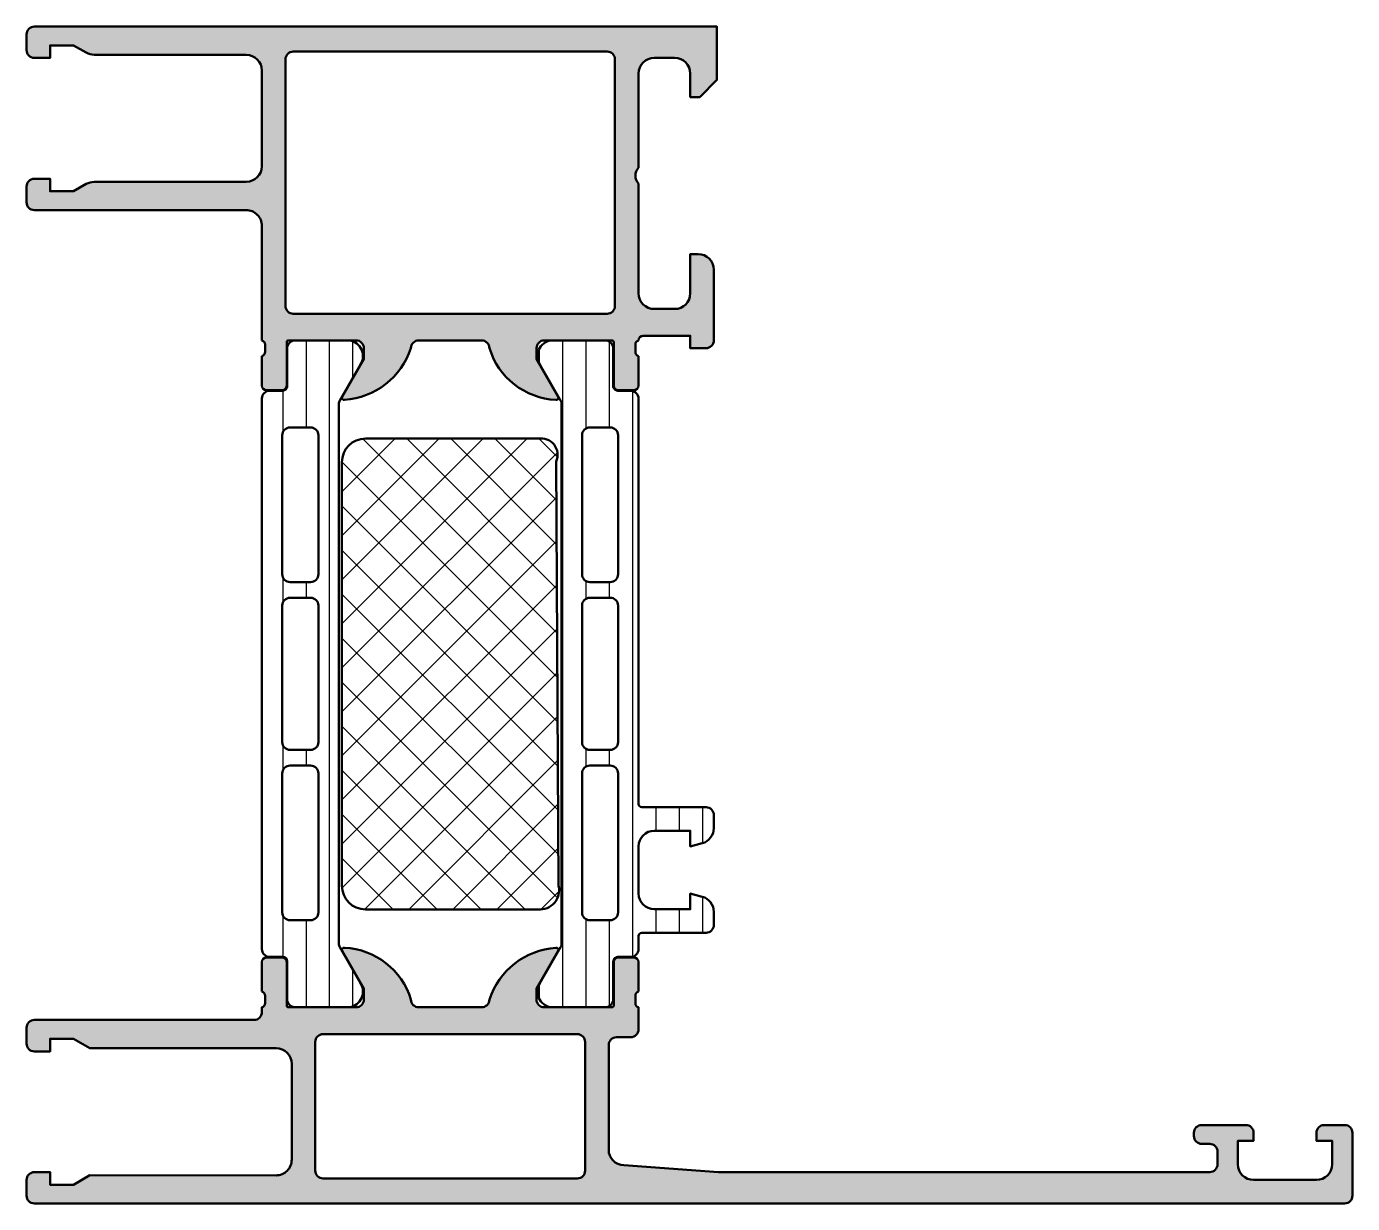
# Model space of a CAD drawing. Extents: x 0 to 84.5, y 0 to 75.
import ezdxf

# ---------------------------------------------------------------- set-up
doc = ezdxf.new("R2010")
doc.units = 0
for name, color, linetype, lineweight in [('0S-Alu contour', 7, 'Continuous', 50), ('0S-Alu hatch', 252, 'Continuous', 25), ('0S-Plastic contour', 254, 'Continuous', 50), ('0S-Plastic hatch', 253, 'Continuous', 25), ('0S-PT contour', 91, 'Continuous', 50), ('0S-PT hatch', 103, 'Continuous', 25)]:
    doc.layers.add(name, color=color, linetype=linetype, lineweight=lineweight)
pattern_1 = [(90, (0, 0), (-1.4859, 0), [])]

# ---------------------------------------------------------------- blocks, each defined once
blk = doc.blocks.new('357460__110EBE05_A1E1_44D3_B957_18765CCB0CA1_')
at = {"layer": '0S-Alu hatch'}
h = blk.add_hatch(color=256, dxfattribs=at)
edge = h.paths.add_edge_path()
edge.add_line((4.038777271898537, 9.893795411033778), (15.90008572353681, 9.892615715859696))
edge.add_ellipse((15.89998626613141, 8.892615894695659), major_axis=(-0.9999998261099275, 0), ratio=1, start_angle=180, end_angle=269.9943015094291, ccw=False)
edge.add_line((16.89998609224134, 8.892615894695659), (16.89998609224142, 2.792169532215742))
edge.add_ellipse((15.8999865223877, 2.792169532215745), major_axis=(-0.9999995698537238, 0), ratio=1, start_angle=89.9936521724153, end_angle=180, ccw=False)
edge.add_line((15.89987573194388, 1.792169968499284), (4.040330807359737, 1.793483893318324))
edge.add_line((4.040330807359737, 1.793483893318324), (2.999984184892696, 1.19283239070907))
edge.add_line((2.999984184892696, 1.19283239070907), (1.499984184892696, 1.192832390709071))
edge.add_line((1.499984184892696, 1.192832390709071), (1.499999443681757, 1.999999443931727))
edge.add_line((1.499999443681757, 1.999999443931727), (0.4999994436819115, 1.999999443931729))
edge.add_arc((0.4999994436819108, 1.499999443931728), 0.5000000000000009, 89.99999999999991, 180)
edge.add_line((-5.563180902e-07, 1.499999443931728), (-5.563185508e-07, 0.5000000002681013))
edge.add_arc((0.5000152590570418, 0.5000000002680258), 0.5000158153755925, 180, 269.9981877490386)
edge.add_line((0.4999994436837338, -1.58148574485e-05), (83.99993449912272, -1.58190744666e-05))
edge.add_arc((83.99993449912272, 0.5000491307510511), 0.5000649498255177, 270, 360)
edge.add_line((84.49999944894822, 0.500049130751053), (84.49999945017372, 4.499903606658964))
edge.add_arc((83.99991886453952, 4.49990360600054), 0.5000805856341941, 0, 89.99999999999349)
edge.add_line((83.9999188645396, 4.999984191634734), (82.70000056427558, 4.999984187637767))
edge.add_arc((82.70000056677274, 4.499934233926893), 0.5000499537108736, 90.00000028612648, 180)
edge.add_line((82.19995061306189, 4.499934233926893), (82.19995061555676, 3.999984185142665))
edge.add_line((82.19995061555676, 3.999984185142665), (83.19995061555677, 3.999984185142665))
edge.add_line((83.19995061555677, 3.999984185142665), (83.1999506162403, 2.499947211449106))
edge.add_ellipse((82.19998758925028, 2.499947211449125), major_axis=(-0.9999630269900166, 0), ratio=1, start_angle=90.0000000000008, end_angle=180, ccw=False)
edge.add_line((82.19998758925028, 1.499984184459109), (78.2000274850951, 1.499984182188409))
edge.add_ellipse((78.20002748526599, 2.500061054851891), major_axis=(-1.000076872663481, 0), ratio=1, start_angle=0, end_angle=89.9999999902098, ccw=False)
edge.add_line((77.1999506126025, 2.50006105485189), (77.19995061555676, 3.999984185142665))
edge.add_line((77.19995061555676, 3.999984185142665), (78.19995061555676, 3.999984185142665))
edge.add_line((78.19995061555676, 3.999984185142665), (78.19995061752876, 4.500028590406401))
edge.add_arc((77.69999502082038, 4.500028590406401), 0.4999555967083751, 0, 90.0000000000016)
edge.add_line((77.69999502082035, 4.999984187114776), (74.89996282223582, 4.999984185142657))
edge.add_arc((74.89996282258797, 4.499984185142685), 0.4999999999999716, 90.00000004035284, 180)
edge.add_line((74.399962822588, 4.499984185142685), (74.39996282258801, 4.299984185142616))
edge.add_arc((74.899962822588, 4.299984185142651), 0.5, 180, 269.9999999999968)
edge.add_line((74.89996282258798, 3.799984185142651), (75.39996282258826, 3.799984185142665))
edge.add_ellipse((75.39992772342245, 3.299949085977313), major_axis=(-0.5000351003972169, 0), ratio=1, start_angle=180, end_angle=269.99597821419815, ccw=False)
edge.add_line((75.89996282381966, 3.299949086148935), (75.89996282286238, 2.4999976968443))
edge.add_ellipse((75.39994625912875, 2.499997696844149), major_axis=(-0.5000165637336238, 0), ratio=1, start_angle=89.9999999999983, end_angle=180, ccw=False)
edge.add_line((75.39994625912874, 1.999981133110526), (44.09998474121099, 1.999981133384965))
edge.add_line((44.09998474121099, 1.999981133384965), (38.06152057518622, 2.432378234126496))
edge.add_ellipse((38.09997601978077, 3.431614551980089), major_axis=(-0.9999760197807599, 0), ratio=1, start_angle=0, end_angle=87.79606903055378, ccw=False)
edge.add_line((37.10000000000001, 3.431614551980089), (37.09999999999175, 10.09327929410276))
edge.add_ellipse((37.59999712735979, 10.09327929410276), major_axis=(-0.4999971273680331, 0), ratio=1, start_angle=270.0000000000008, end_angle=360, ccw=False)
edge.add_line((37.59999712735978, 10.59327642147079), (38.50000000000001, 10.59327642147079))
edge.add_arc((38.5, 11.09327642147079), 0.5, 270.0000000000008, 360)
edge.add_line((39, 11.09327642147078), (39.00000000000002, 12.50000000000005))
edge.add_ellipse((39.07883644654287, 12.76752059199298), major_axis=(-0.2788950563271894, 0), ratio=1, start_angle=-1.164589374101297, end_angle=73.58012358053412, ccw=False)
edge.add_line((38.79999900000007, 12.77318899999136), (38.79999900000007, 13.22678299999114))
edge.add_ellipse((39.07886709564336, 13.23244365946811), major_axis=(-0.2789255417372767, 0), ratio=1, start_angle=-73.5754054446345, end_angle=1.162870072869282, ccw=False)
edge.add_line((39.00000000000011, 13.49998699999116), (38.99999999999998, 15.37999800000001))
edge.add_arc((38.70000000000014, 15.37999799999999), 0.2999999999998408, 0, 89.99999999999186)
edge.add_line((38.70000000000018, 15.67999799999983), (37.72002568095734, 15.67999799999995))
edge.add_arc((37.7200256809573, 15.37999799999977), 0.300000000000189, 89.99999999999324, 180)
edge.add_line((37.42002568095711, 15.37999799999977), (37.42002568095734, 12.61999999999964))
edge.add_ellipse((37.30002568095748, 12.61999999999963), major_axis=(-0.1199999999998553, 0), ratio=1, start_angle=89.35390802312651, end_angle=180, ccw=False)
edge.add_line((37.298672537763, 12.50000762939441), (32.99999091727534, 12.50000762911511))
edge.add_ellipse((32.99999091727534, 12.99999091707843), major_axis=(-0.4999832879633193, 0), ratio=1, start_angle=0, end_angle=90, ccw=False)
edge.add_line((32.50000762931203, 12.99999091707843), (32.50000762939452, 13.70000457763706))
edge.add_line((32.50000762939452, 13.70000457763706), (33.88825225830078, 16.10452270507813))
edge.add_arc((33.76440309485892, 16.16242995586833), 0.1367181954947071, 334.9409625371278, 464.9299164549246)
edge.add_arc((34.07897837153547, 11.48374871932883), 4.823484484437536, 94.1587393594464, 161.6785123914391)
edge.add_ellipse((28.99999436136017, 13.00001326750438), major_axis=(-0.5000132681235588, 0), ratio=1, start_angle=90.00000000830607, end_angle=179.9989168169343, ccw=False)
edge.add_line((28.99999436143266, 12.49999999938082), (24.99985928421006, 12.49999999941989))
edge.add_ellipse((24.99985928421009, 13.00001406071563), major_axis=(-0.5000140612957386, 0), ratio=1, start_angle=0.0011740741177277414, end_angle=89.9999999999967, ccw=False)
edge.add_arc((20.02185550056641, 11.61337701605192), 4.687763414797633, 17.20534080500239, 86.95750766345859)
edge.add_arc((20.23254128291837, 16.16486091738224), 0.1351601745766995, 73.61624440576657, 206.5142291987346)
edge.add_line((20.11159677941558, 16.10452270507803), (21.49984140832207, 13.7000045776366))
edge.add_line((21.49984140832207, 13.7000045776366), (21.49984140850967, 12.99998629519794))
edge.add_ellipse((20.99986274225059, 12.99998629519811), major_axis=(-0.4999786662590786, 0), ratio=1, start_angle=90.00009934838431, end_angle=180, ccw=False)
edge.add_line((20.9998636091918, 12.50000762893978), (16.69989032203612, 12.50000017346645))
edge.add_ellipse((16.69989011396135, 12.62000017346633), major_axis=(-0.1200000000000641, 0), ratio=1, start_angle=0, end_angle=90.00009934838448, ccw=False)
edge.add_line((16.57989011396128, 12.62000017346633), (16.57989011396118, 15.38016584667992))
edge.add_arc((16.27989011396133, 15.38016584667991), 0.2999999999998479, 0, 90.00000000000067)
edge.add_line((16.27989011396133, 15.68016584667975), (15.29991579491836, 15.68016584667975))
edge.add_arc((15.29991579491836, 15.38016584667968), 0.3000000000000753, 90, 180)
edge.add_line((14.99991579491828, 15.38016584667968), (14.99991579491851, 13.50015484667118))
edge.add_ellipse((14.92104869927527, 13.23261150614826), major_axis=(-0.2789255417371535, 0), ratio=1, start_angle=178.8371299271217, end_angle=253.5754054446293, ccw=False)
edge.add_line((15.19991679491844, 13.22695084667124), (15.19991679491844, 12.77335684667115))
edge.add_ellipse((14.92107934837559, 12.76768843867286), major_axis=(-0.278895056327239, 0), ratio=1, start_angle=106.41987641947699, end_angle=181.1645893740816, ccw=False)
edge.add_line((14.99991579491851, 12.50016784667991), (14.99991579491852, 12.19386140905455))
edge.add_ellipse((14.49991579491852, 12.19386140905452), major_axis=(-0.5000000000000071, 0), ratio=1, start_angle=89.99357176460671, end_angle=180, ccw=False)
edge.add_line((14.49985969798228, 11.69386141220138), (0.5000300159110136, 11.69543210733136))
edge.add_arc((0.4999739184146696, 11.19542711814233), 0.5000049923359242, 89.99357176460683, 180.0008726744492)
edge.add_line((-3.10738632577e-05, 11.19541950254357), (-1.5815049307e-05, 10.19360292651268))
edge.add_arc((0.4999841380554259, 10.19361054211398), 0.4999999531627302, 180.0008726836372, 269.9999999999934)
edge.add_line((0.4999841380553681, 9.693610588951255), (1.499984184892695, 9.693610588951138))
edge.add_line((1.499984184892695, 9.693610588951138), (1.499984184892809, 10.49353734676376))
edge.add_line((1.499984184892809, 10.49353734676376), (2.999984184892697, 10.49353734676375))
edge.add_line((2.999984184892697, 10.49353734676375), (4.038777271898537, 9.893795411033778))
edge = h.paths.add_edge_path()
edge.add_line((18.39998571076335, 2.093281178233524), (18.39998571076335, 10.29327624234526))
edge.add_ellipse((18.89998283813982, 10.29327624234476), major_axis=(-0.4999971273764672, 0), ratio=1, start_angle=270, end_angle=360, ccw=False)
edge.add_line((18.89998283813982, 10.79327336972123), (35.099971214922, 10.79327336971298))
edge.add_ellipse((35.09997408755378, 10.29327624234477), major_axis=(-0.4999971273764592, 0), ratio=1, start_angle=180, end_angle=270.00032918124646, ccw=False)
edge.add_line((35.59997121493025, 10.29327624234528), (35.59997121493025, 2.093281178233532))
edge.add_ellipse((35.09997408755378, 2.093281178233531), major_axis=(-0.4999971273764601, 0), ratio=1, start_angle=90.00000000002927, end_angle=180, ccw=False)
edge.add_line((35.09997408755404, 1.593284050857071), (18.8999828381398, 1.593284050857072))
edge.add_ellipse((18.8999828381398, 2.093281178233524), major_axis=(-0.499997127376453, 0), ratio=1, start_angle=0, end_angle=90.0000000000004, ccw=False)
at = {"layer": '0S-Alu contour', "color": 7}
for points in [[(20.11159677941558, 16.10452270507803), (21.49984140832207, 13.7000045776366), (21.49984140850967, 12.99998629519794)], [(32.50000762931203, 12.99999091707843), (32.50000762939452, 13.70000457763706), (33.88825225830078, 16.10452270507813)], [(14.99991579491828, 15.38016584667968), (14.99991579491851, 13.50015484667118)], [(16.27989011396133, 15.68016584667975), (15.29991579491836, 15.68016584667975)], [(16.57989011396128, 12.62000017346633), (16.57989011396118, 15.38016584667992)], [(37.42002568095711, 15.37999799999977), (37.42002568095734, 12.61999999999964)], [(38.70000000000018, 15.67999799999983), (37.72002568095734, 15.67999799999995)], [(39.00000000000011, 13.49998699999116), (38.99999999999998, 15.37999800000001)], [(15.19991679491844, 13.22695084667124), (15.19991679491844, 12.77335684667115)], [(38.79999900000007, 12.77318899999136), (38.79999900000007, 13.22678299999114)], [(14.99991579491851, 12.50016784667991), (14.99991579491852, 12.19386140905455)], [(20.9998636091918, 12.50000762893978), (16.69989032203612, 12.50000017346645)], [(28.99999436143266, 12.49999999938082), (24.99985928421006, 12.49999999941989)], [(37.298672537763, 12.50000762939441), (32.99999091727534, 12.50000762911511)], [(39, 11.09327642147078), (39.00000000000002, 12.50000000000005)], [(-3.10738632577e-05, 11.19541950254357), (-1.5815049307e-05, 10.19360292651268)], [(14.49985969798228, 11.69386141220138), (0.5000300159110136, 11.69543210733136)], [(0.4999841380553681, 9.693610588951255), (1.499984184892695, 9.693610588951138), (1.499984184892809, 10.49353734676376), (2.999984184892697, 10.49353734676375), (4.038777271898537, 9.893795411033778)], [(18.39998571076335, 2.093281178233524), (18.39998571076335, 10.29327624234526)], [(18.89998283813982, 10.79327336972123), (35.099971214922, 10.79327336971298)], [(35.59997121493025, 10.29327624234528), (35.59997121493025, 2.093281178233532)], [(37.59999712735978, 10.59327642147079), (38.50000000000001, 10.59327642147079)], [(4.038777271898537, 9.893795411033778), (15.90008572353681, 9.892615715859696)], [(37.10000000000001, 3.431614551980089), (37.09999999999175, 10.09327929410276)], [(16.89998609224134, 8.892615894695659), (16.89998609224142, 2.792169532215742)], [(74.399962822588, 4.499984185142685), (74.39996282258801, 4.299984185142616)], [(77.69999502082035, 4.999984187114776), (74.89996282223582, 4.999984185142657)], [(77.1999506126025, 2.50006105485189), (77.19995061555676, 3.999984185142665), (78.19995061555676, 3.999984185142665), (78.19995061752876, 4.500028590406401)], [(82.19995061306189, 4.499934233926893), (82.19995061555676, 3.999984185142665), (83.19995061555677, 3.999984185142665), (83.1999506162403, 2.499947211449106)], [(83.9999188645396, 4.999984191634734), (82.70000056427558, 4.999984187637767)], [(84.49999944894822, 0.500049130751053), (84.49999945017372, 4.499903606658964)], [(74.89996282258798, 3.799984185142651), (75.39996282258826, 3.799984185142665)], [(75.89996282381966, 3.299949086148935), (75.89996282286238, 2.4999976968443)], [(15.89987573194388, 1.792169968499284), (4.040330807359737, 1.793483893318324), (2.999984184892696, 1.19283239070907), (1.499984184892696, 1.192832390709071), (1.499999443681757, 1.999999443931727), (0.4999994436819115, 1.999999443931729)], [(75.39994625912874, 1.999981133110526), (44.09998474121099, 1.999981133384965), (38.06152057518622, 2.432378234126496)], [(-5.563180902e-07, 1.499999443931728), (-5.563185508e-07, 0.5000000002681013)], [(35.09997408755404, 1.593284050857071), (18.8999828381398, 1.593284050857072)], [(82.19998758925028, 1.499984184459109), (78.2000274850951, 1.499984182188409)], [(0.4999994436837338, -1.58148574485e-05), (83.99993449912272, -1.58190744666e-05)]]:
    blk.add_lwpolyline(points, dxfattribs=at)
for centre, radius, start, end in [((20.23254128291837, 16.16486091738224), 0.1351601745766995, 73.61624440576657, 206.5142291987346), ((20.02185550056641, 11.61337701605192), 4.687763414797633, 17.20534080500239, 86.95750766345859), ((34.07897837153547, 11.48374871932883), 4.823484484437536, 94.1587393594464, 161.6785123914391), ((33.76440309485892, 16.16242995586833), 0.1367181954947071, 334.9409625371278, 104.9299164549245), ((15.29991579491836, 15.38016584667968), 0.3000000000000753, 90, 180), ((16.27989011396133, 15.38016584667991), 0.2999999999998479, 0, 90.00000000000067), ((37.7200256809573, 15.37999799999977), 0.300000000000189, 89.99999999999324, 180), ((38.70000000000014, 15.37999799999999), 0.2999999999998408, 0, 89.99999999999186), ((0.4999739184146696, 11.19542711814233), 0.5000049923359242, 89.99357176460683, 180.0008726744492), ((38.5, 11.09327642147079), 0.5, 270.0000000000008, 0), ((0.4999841380554259, 10.19361054211398), 0.4999999531627302, 180.0008726836372, 269.9999999999934), ((74.89996282258797, 4.499984185142685), 0.4999999999999716, 90.00000004035284, 180), ((74.899962822588, 4.299984185142651), 0.5, 180, 269.9999999999968), ((77.69999502082038, 4.500028590406401), 0.4999555967083751, 0, 90.0000000000016), ((82.70000056677274, 4.499934233926893), 0.5000499537108736, 90.00000028612648, 180), ((83.99991886453952, 4.49990360600054), 0.5000805856341941, 0, 89.99999999999349), ((0.4999994436819108, 1.499999443931728), 0.5000000000000009, 89.99999999999991, 180), ((0.5000152590570418, 0.5000000002680258), 0.5000158153755925, 180, 269.9981877490386), ((83.99993449912272, 0.5000491307510511), 0.5000649498255177, 270, 0)]:
    blk.add_arc(centre, radius, start, end, dxfattribs=at)
at = {"layer": '0S-Alu contour', "color": 7, "extrusion": (0, 0, -1)}
for centre, radius, start, end in [((-14.92104869927527, 13.23261150614826), 0.2789255417371535, 106.4245945553707, 181.1628700728784), ((-14.92107934837559, 12.76768843867286), 0.278895056327239, 178.8354106259184, 253.580123580523), ((-20.99986274225059, 12.99998629519811), 0.4999786662590786, 180, 269.9999006516157), ((-24.99985928421009, 13.00001406071563), 0.5000140612957386, 270.0000000000033, 359.9988259258823), ((-28.99999436136017, 13.00001326750438), 0.5000132681235588, 180.0010831830658, 269.9999999916939), ((-32.99999091727534, 12.99999091707843), 0.4999832879633193, 270, 0), ((-39.07883644654287, 12.76752059199298), 0.2788950563271894, 286.4198764194659, 1.164589374101305), ((-39.07886709564336, 13.23244365946811), 0.2789255417372767, 358.8371299271307, 73.57540544463454), ((-14.49991579491852, 12.19386140905452), 0.5000000000000071, 180, 270.0064282353933), ((-16.69989011396135, 12.62000017346633), 0.1200000000000641, 269.9999006516155, 0), ((-37.30002568095748, 12.61999999999963), 0.1199999999998553, 180, 270.6460919768735), ((-18.89998283813982, 10.29327624234476), 0.4999971273764672, 0, 90), ((-35.09997408755378, 10.29327624234477), 0.4999971273764592, 89.99967081875351, 180), ((-37.59999712735979, 10.09327929410276), 0.4999971273680331, 0, 89.9999999999992), ((-15.89998626613141, 8.892615894695659), 0.9999998261099275, 90.00569849057091, 180), ((-38.09997601978077, 3.431614551980089), 0.9999760197807599, 272.2039309694462, 0), ((-75.39992772342245, 3.299949085977313), 0.5000351003972169, 90.00402178580185, 180), ((-15.8999865223877, 2.792169532215745), 0.999999569853724, 180, 270.0063478275847), ((-18.8999828381398, 2.093281178233524), 0.499997127376453, 269.9999999999996, 0), ((-35.09997408755378, 2.093281178233531), 0.4999971273764601, 180, 269.9999999999707), ((-75.39994625912875, 2.499997696844149), 0.5000165637336238, 180, 270.0000000000017), ((-78.20002748526599, 2.500061054851891), 1.000076872663481, 270.0000000097903, 0), ((-82.19998758925028, 2.499947211449125), 0.9999630269900166, 180, 269.9999999999992)]:
    blk.add_arc(centre, radius, start, end, dxfattribs=at)
blk = doc.blocks.new('366290__66DE0313_6D6B_48B8_A7F0_AF9B2BDC0079_')
at = {"layer": '0S-PT hatch'}
h = blk.add_hatch(dxfattribs=at)
h.set_pattern_fill('ANSI37', color=256, scale=0.625, angle=90, style=0)
h.set_pattern_definition([(135, (0, 0), (-1.403165018917055, -1.403165018917055), []), (225, (0, 0), (1.403165018917055, -1.403165018917055), [])])
edge = h.paths.add_edge_path()
edge.add_arc((21.60053184751817, 47.24119923922823), 1.5, 90, 180)
edge.add_line((20.10053184751817, 47.24119923922823), (20.10053184751816, 20.24119923922824))
edge.add_arc((21.60053184751816, 20.24119923922824), 1.499999999999996, 180, 270)
edge.add_line((21.60053184751816, 18.74119923922824), (32.60053184751816, 18.74119923922824))
edge.add_arc((32.71679598247065, 19.96051278780836), 1.224844022244179, 264.5531934791975, 373.2476799324063)
edge.add_line((33.90904511533535, 20.24119923922824), (33.75132900769648, 47.27701700150069))
edge.add_arc((32.78959695665709, 47.7054632257635), 1.052850751569993, 335.9872964899917, 460.3449745115752)
edge.add_line((32.60053184751817, 48.74119923922823), (21.60053184751817, 48.74119923922823))
at = {"layer": '0S-PT contour', "color": 7}
for points in [[(32.60053184751817, 48.74119923922823), (21.60053184751817, 48.74119923922823)], [(20.10053184751817, 47.24119923922823), (20.10053184751816, 20.24119923922824)], [(33.90904511533535, 20.24119923922824), (33.75132900769648, 47.27701700150069)], [(21.60053184751816, 18.74119923922824), (32.60053184751816, 18.74119923922824)]]:
    blk.add_lwpolyline(points, dxfattribs=at)
for centre, radius, start, end in [((21.60053184751817, 47.24119923922823), 1.5, 90, 180), ((32.78959695665709, 47.7054632257635), 1.052850751569993, 335.9872964899917, 100.3449745115752), ((21.60053184751816, 20.24119923922824), 1.499999999999996, 180, 270), ((32.71679598247065, 19.96051278780836), 1.224844022244179, 264.5531934791975, 13.24767993240634)]:
    blk.add_arc(centre, radius, start, end, dxfattribs=at)
blk = doc.blocks.new('284031__8B32865D_7C8F_4E8C_A53B_04D15BE6FA22___48CCFD25_858E_49FA_BC65_D6EDAB26BB84_')
at = {"layer": '0S-Plastic hatch'}
h = blk.add_hatch(dxfattribs=at)
h.set_pattern_fill('ANSI31', color=256, scale=0.4680000000000001, angle=45, style=0)
h.set_pattern_definition(pattern_1)
edge = h.paths.add_edge_path()
edge.add_line((39.00000000023795, 51.29260840990336), (39.00002292155802, 25.45125658823301))
edge.add_arc((39.20416178718006, 25.45537538707206), 0.2041804127758847, 181.1558689437332, 269.5149389343144)
edge.add_line((39.2024332342849, 25.2512022912288), (43.30243323427306, 25.25120229122881))
edge.add_ellipse((43.30243323427306, 24.75120229122886), major_axis=(-0.4999999999999503, 0), ratio=1, start_angle=180, end_angle=269.9999999999992, ccw=False)
edge.add_line((43.80243323427301, 24.75120229122885), (43.802433234273, 23.92045306784122))
edge.add_ellipse((42.80243323427293, 23.92045306784122), major_axis=(-1.000000000000071, 0), ratio=1, start_angle=104.9999999990653, end_angle=180, ccw=False)
edge.add_line((43.06125227935971, 22.95452724154786), (42.30243323427306, 22.75120229122881))
edge.add_line((42.30243323427306, 22.75120229122881), (42.30243323427306, 23.75120229122881))
edge.add_line((42.30243323427306, 23.75120229122881), (40.00243323428465, 23.75120229122881))
edge.add_arc((40.00414226812573, 22.74707631855121), 1.004127427074072, 90.09751797508503, 179.7701403215033)
edge.add_line((39.00002292155802, 22.75110467439855), (39.00002292155802, 19.75122632025482))
edge.add_arc((40.00414248000592, 19.75532877543045), 1.00412793895802, 180.2340877213064, 269.9024699847437)
edge.add_line((40.00243323428583, 18.75120229122881), (42.30243323427306, 18.7512022912288))
edge.add_line((42.30243323427306, 18.7512022912288), (42.30243323427317, 19.75120229122875))
edge.add_line((42.30243323427317, 19.75120229122875), (43.06125227939552, 19.54787734087002))
edge.add_ellipse((42.80243323427314, 18.58195151458683), major_axis=(-0.9999999999994615, 0), ratio=1, start_angle=180, end_angle=254.9999999988138, ccw=False)
edge.add_line((43.80243323427261, 18.58195151458737), (43.80243323427305, 17.75120229122908))
edge.add_ellipse((43.30243323427305, 17.75120229122881), major_axis=(-0.5, 0), ratio=1, start_angle=90, end_angle=180, ccw=False)
edge.add_line((43.30243323427305, 17.25120229122881), (39.2024332342847, 17.25120229122881))
edge.add_arc((39.2024332342847, 17.05120229122882), 0.1999999999999886, 90, 180)
edge.add_line((39.00243323428471, 17.05120229122882), (39.00111268929477, 16.21013004610146))
edge.add_ellipse((38.50111536862899, 16.21010925689823), major_axis=(-0.4999973210979703, 0), ratio=1, start_angle=90.00202407690739, end_angle=180.0023822800019, ccw=False)
edge.add_line((38.50113303193752, 15.71011193611225), (37.69079973539076, 15.71008330962977))
edge.add_arc((37.69081033343271, 15.41008330981697), 0.299999999999995, 90.00202407691583, 180.010000035117)
edge.add_line((37.39081033800201, 15.41003094975559), (37.39122921384229, 13.01007407425988))
edge.add_ellipse((36.89123323682729, 13.01005332437425), major_axis=(-0.4999959774455654, 0), ratio=1, start_angle=90.00208723675058, end_angle=180.0023777809109, ccw=False)
edge.add_line((36.89125145125753, 12.51005734726046), (33.4147072116412, 12.50993069970393))
edge.add_ellipse((33.55698200855542, 13.49975392838035), major_axis=(-0.9999960709244803, 0), ratio=1, start_angle=-32.72494080195543, end_angle=81.82046724598649, ccw=False)
edge.add_line((32.71570977789665, 14.04035838247486), (34.03409677568369, 16.32406298372995))
edge.add_arc((33.60107500404302, 16.57404727380671), 0.500000000000009, 330.0020786985414, 360.0018117430833)
edge.add_line((34.10107500379306, 16.57406308424991), (34.09998869139985, 50.92833079431199))
edge.add_arc((33.59998869164977, 50.92831498386871), 0.5000000000000508, 0.0018117430833341, 30.00207189723177)
edge.add_line((34.03299235290181, 51.17833064206312), (32.71443992344542, 53.46193973131248))
edge.add_ellipse((33.55567298966566, 54.00260512706303), major_axis=(-0.9999960709244852, 0), ratio=1, start_angle=-81.81631665021428, end_angle=32.72909139772793, ccw=False)
edge.add_line((33.41332648878388, 54.99241804653373), (36.88987052002938, 54.99254469409661))
edge.add_ellipse((36.88988873445962, 54.49254871698279), major_axis=(-0.4999959774455875, 0), ratio=1, start_angle=179.9941505605964, end_angle=270.00208723675064, ccw=False)
edge.add_line((37.38988470929953, 54.49249767140521), (37.38963969245172, 52.0926072885974))
edge.add_arc((37.68963969088825, 52.09257666045138), 0.2999999999999983, 179.9941504549235, 270.0020240769159)
edge.add_line((37.68965028893019, 51.79257666063858), (38.49998501583148, 51.79260528718657))
edge.add_ellipse((38.50000267914016, 51.29260796640059), major_axis=(-0.4999973210979809, 0), ratio=1, start_angle=180.0000508192582, end_angle=270.0020240769245, ccw=False)
edge = h.paths.add_edge_path()
edge.add_line((37.70055130142634, 40.10119604774757), (37.70055130142635, 48.95118994053625))
edge.add_arc((37.20055129933871, 48.95118994053626), 0.5000000020876314, 0, 90)
edge.add_line((37.20055129933871, 49.45118994262389), (35.90053698081173, 49.45118994236247))
edge.add_arc((35.90053698091736, 48.95119358170586), 0.4999963606566098, 90.00000001210513, 180)
edge.add_line((35.40054062026075, 48.95119358170586), (35.40054062026076, 40.10119240650817))
edge.add_arc((35.90053698091726, 40.10119240650817), 0.4999963606565033, 180, 270.0000000000008)
edge.add_line((35.90053698091727, 39.60119604585167), (37.20053472658672, 39.60119604586493))
edge.add_arc((37.20055129926903, 40.10119604774757), 0.5000000021573078, 269.9981009105044, 360)
edge = h.paths.add_edge_path()
edge.add_line((37.70055130141596, 29.4011899430477), (37.70055130141597, 38.10119604656338))
edge.add_arc((37.20055130141597, 38.10119604656338), 0.5, 0, 90.00000000000081)
edge.add_line((37.20055130141596, 38.60119604656338), (35.90054062026362, 38.60119604656338))
edge.add_arc((35.90054062026362, 38.10119604656336), 0.5000000000000142, 90, 180)
edge.add_line((35.4005406202636, 38.10119604656857), (35.40054062026361, 29.40118994304769))
edge.add_arc((35.90054062026361, 29.40118994304769), 0.4999999999999929, 180, 270)
edge.add_line((35.90054062026361, 28.9011899430477), (37.20055130141596, 28.9011899430477))
edge.add_arc((37.20055130141596, 29.4011899430477), 0.5, 270, 360)
edge = h.paths.add_edge_path()
edge.add_line((35.40054062025037, 27.40119358240438), (35.40054062026361, 18.55121130535243))
edge.add_arc((35.90055587905267, 18.55121130535243), 0.5000152587890554, 180, 269.9999999999992)
edge.add_line((35.90055587905266, 18.05119604656337), (37.20056656020503, 18.05119604656337))
edge.add_arc((37.20056656020502, 18.55118078777431), 0.499984741210934, 270.0000000000008, 360)
edge.add_line((37.70055130141596, 18.5511807877795), (37.70055130141594, 27.40118994123474))
edge.add_arc((37.20055129932833, 27.40118994123474), 0.5000000020876172, 0, 89.9999999994154)
edge.add_line((37.20055129933343, 27.90118994332236), (35.90053698090694, 27.90118994306094))
edge.add_arc((35.90053698090694, 27.40119358240438), 0.4999963606565672, 90, 180)
at = {"layer": '0S-Alu contour', "color": 7}
for points in [[(37.20055129933871, 49.45118994262389), (35.90053698081173, 49.45118994236247)], [(35.40054062026075, 48.95119358170586), (35.40054062026076, 40.10119240650817)], [(37.70055130142634, 40.10119604774757), (37.70055130142635, 48.95118994053625)], [(35.90053698091727, 39.60119604585167), (37.20053472658672, 39.60119604586493)], [(35.4005406202636, 38.10119604656857), (35.40054062026361, 29.40118994304769)], [(37.20055130141596, 38.60119604656338), (35.90054062026362, 38.60119604656338)], [(37.70055130141596, 29.4011899430477), (37.70055130141597, 38.10119604656338)], [(35.90054062026361, 28.9011899430477), (37.20055130141596, 28.9011899430477)], [(37.20055129933343, 27.90118994332236), (35.90053698090694, 27.90118994306094)], [(35.40054062025037, 27.40119358240438), (35.40054062026361, 18.55121130535243)], [(37.70055130141596, 18.5511807877795), (37.70055130141594, 27.40118994123474)], [(35.90055587905266, 18.05119604656337), (37.20056656020503, 18.05119604656337)]]:
    blk.add_lwpolyline(points, dxfattribs=at)
for centre, radius, start, end in [((35.90053698091736, 48.95119358170586), 0.4999963606566098, 90.00000001210513, 180), ((37.20055129933871, 48.95118994053626), 0.5000000020876314, 0, 90), ((35.90053698091726, 40.10119240650817), 0.4999963606565033, 180, 270.0000000000008), ((37.20055129926903, 40.10119604774757), 0.5000000021573078, 269.9981009105044, 0), ((35.90054062026362, 38.10119604656336), 0.5000000000000142, 90, 180), ((37.20055130141597, 38.10119604656338), 0.5, 0, 90.00000000000081), ((35.90054062026361, 29.40118994304769), 0.4999999999999929, 180, 270), ((37.20055130141596, 29.4011899430477), 0.5, 270, 0), ((35.90053698090694, 27.40119358240438), 0.4999963606565672, 90, 180), ((37.20055129932833, 27.40118994123474), 0.5000000020876172, 0, 89.9999999994154), ((35.90055587905267, 18.55121130535243), 0.5000152587890554, 180, 269.9999999999992), ((37.20056656020502, 18.55118078777431), 0.499984741210934, 270.0000000000008, 0)]:
    blk.add_arc(centre, radius, start, end, dxfattribs=at)
at = {"layer": '0S-Plastic contour', "color": 7}
for points in [[(33.41332648878388, 54.99241804653373), (36.88987052002938, 54.99254469409661)], [(37.38988470929953, 54.49249767140521), (37.38963969245172, 52.0926072885974)], [(34.03299235290181, 51.17833064206312), (32.71443992344542, 53.46193973131248)], [(37.68965028893019, 51.79257666063858), (38.49998501583148, 51.79260528718657)], [(34.10107500379306, 16.57406308424991), (34.09998869139985, 50.92833079431199)], [(39.00000000023795, 51.29260840990336), (39.00002292155802, 25.45125658823301)], [(39.2024332342849, 25.2512022912288), (43.30243323427306, 25.25120229122881)], [(43.80243323427301, 24.75120229122885), (43.802433234273, 23.92045306784122)], [(43.06125227935971, 22.95452724154786), (42.30243323427306, 22.75120229122881), (42.30243323427306, 23.75120229122881), (40.00243323428465, 23.75120229122881)], [(39.00002292155802, 22.75110467439855), (39.00002292155802, 19.75122632025482)], [(40.00243323428583, 18.75120229122881), (42.30243323427306, 18.7512022912288), (42.30243323427317, 19.75120229122875), (43.06125227939552, 19.54787734087002)], [(43.80243323427261, 18.58195151458737), (43.80243323427305, 17.75120229122908)], [(39.00243323428471, 17.05120229122882), (39.00111268929477, 16.21013004610146)], [(43.30243323427305, 17.25120229122881), (39.2024332342847, 17.25120229122881)], [(32.71570977789665, 14.04035838247486), (34.03409677568369, 16.32406298372995)], [(37.39081033800201, 15.41003094975559), (37.39122921384229, 13.01007407425988)], [(38.50113303193752, 15.71011193611225), (37.69079973539076, 15.71008330962977)], [(36.89125145125753, 12.51005734726046), (33.4147072116412, 12.50993069970393)]]:
    blk.add_lwpolyline(points, dxfattribs=at)
at = {"layer": '0S-Plastic contour', "color": 7, "extrusion": (0, 0, -1)}
for centre, radius, start, end in [((-33.55567298966566, 54.00260512706303), 0.9999960709244852, 327.2709086022721, 81.81631665021432), ((-36.88988873445962, 54.49254871698279), 0.4999959774455876, 89.99791276324936, 180.0058494394036), ((-38.50000267914016, 51.29260796640059), 0.4999973210979809, 89.99797592307549, 179.9999491807418), ((-43.30243323427306, 24.75120229122886), 0.4999999999999503, 90.00000000000081, 180), ((-42.80243323427293, 23.92045306784122), 1.000000000000071, 180, 255.0000000009347), ((-42.80243323427314, 18.58195151458683), 0.9999999999994615, 105.0000000011862, 180), ((-43.30243323427305, 17.75120229122881), 0.5, 180, 270), ((-38.50111536862899, 16.21010925689823), 0.4999973210979704, 179.9976177199981, 269.9979759230926), ((-33.55698200855542, 13.49975392838035), 0.9999960709244803, 278.1795327540135, 32.72494080195549), ((-36.89123323682729, 13.01005332437425), 0.4999959774455655, 179.9976222190891, 269.9979127632494)]:
    blk.add_arc(centre, radius, start, end, dxfattribs=at)
at = {"layer": '0S-Plastic contour', "color": 7}
for centre, radius, start, end in [((37.68963969088825, 52.09257666045138), 0.2999999999999983, 179.9941504549235, 270.0020240769159), ((33.59998869164977, 50.92831498386871), 0.5000000000000508, 0.0018117430833341, 30.00207189723177), ((39.20416178718006, 25.45537538707206), 0.2041804127758847, 181.1558689437332, 269.5149389343144), ((40.00414226812573, 22.74707631855121), 1.004127427074072, 90.09751797508503, 179.7701403215033), ((40.00414248000592, 19.75532877543045), 1.00412793895802, 180.2340877213064, 269.9024699847437), ((39.2024332342847, 17.05120229122882), 0.1999999999999886, 90, 180), ((33.60107500404302, 16.57404727380671), 0.500000000000009, 330.0020786985414, 0.0018117430833341), ((37.69081033343271, 15.41008330981697), 0.299999999999995, 90.00202407691583, 180.010000035117)]:
    blk.add_arc(centre, radius, start, end, dxfattribs=at)
blk = doc.blocks.new('284031__456FF57C_B05A_462D_92ED_F388CE60E2DD___D5502B62_19AC_4C5F_92DA_53C5A3318E73_')
at = {"layer": '0S-Plastic hatch'}
h = blk.add_hatch(dxfattribs=at)
h.set_pattern_fill('ANSI31', color=256, scale=0.4680000000000001, angle=45, style=0)
h.set_pattern_definition(pattern_1)
edge = h.paths.add_edge_path()
edge.add_line((14.99875329626108, 51.29235625526818), (14.99986598574988, 16.20985754576579))
edge.add_arc((15.49986330659638, 16.20987340386518), 0.4999973210979826, 180.0018172140356, 270.0020240769155)
edge.add_line((15.49988096990499, 15.70987608307919), (16.31021569680273, 15.70990470962718))
edge.add_ellipse((16.3102262948483, 15.40990470981438), major_axis=(-0.2999999999999952, 0), ratio=1, start_angle=180.002075301411, end_angle=270.00202407760656, ccw=False)
edge.add_line((16.6102262946515, 15.40991557606685), (16.60998127407068, 13.00991718263846))
edge.add_arc((17.10997725127691, 13.00993265328298), 0.4999959774455789, 180.001772819603, 270.0020872367506)
edge.add_line((17.10999546570715, 12.50993667616917), (20.58653949695266, 12.51006332373204))
edge.add_arc((20.44419299607088, 13.49987624320274), 0.999996070924482, 278.1836833497855, 392.7290913977264)
edge.add_line((21.28542606229114, 14.04054163895327), (19.96687363283474, 16.32415072820264))
edge.add_ellipse((20.39987729408678, 16.57416638639704), major_axis=(-0.5000000000000542, 0), ratio=1, start_angle=0.0018117430832944592, end_angle=30.00207189723062, ccw=False)
edge.add_line((19.8998772943367, 16.57415057595383), (19.89879098194349, 50.92841828601597))
edge.add_ellipse((20.39879098169355, 50.92843409645906), major_axis=(-0.500000000000026, 0), ratio=1, start_angle=-29.997921301458916, end_angle=0.0018117430832944592, ccw=False)
edge.add_line((19.96576921005286, 51.17841838653583), (21.28415620783993, 53.46212298779096))
edge.add_arc((20.44288397718113, 54.00272744188542), 0.9999960709244815, 327.2750591980486, 441.8204672459894)
edge.add_line((20.5851587740953, 54.99255067056185), (17.10861453447901, 54.99242402300531))
edge.add_arc((17.10863274890926, 54.49242804589151), 0.4999959774455663, 90.00208723675107, 180.0023777790715)
edge.add_line((16.60863677189425, 54.49240729602163), (16.60905564773455, 52.09245042051017))
edge.add_ellipse((16.30905565230384, 52.0923980604488), major_axis=(-0.2999999999999998, 0), ratio=1, start_angle=90.00202407656298, end_angle=180.010000035117, ccw=False)
edge.add_line((16.30906625034394, 51.792398060636), (15.49873295379895, 51.79236943415352))
edge.add_arc((15.49875061710756, 51.29237211336755), 0.4999973210979595, 90.00202407691614, 180.0018172140356)
edge = h.paths.add_edge_path()
edge.add_line((16.29931468432059, 40.10129142903105), (16.29931468432059, 48.95130058249147))
edge.add_ellipse((16.79929942553152, 48.95130058249147), major_axis=(-0.4999847412109304, 0), ratio=1, start_angle=270, end_angle=360, ccw=False)
edge.add_line((16.79929942553152, 49.4512853237024), (18.09931010668387, 49.4512853237024))
edge.add_ellipse((18.09931010668388, 48.95127006491335), major_axis=(-0.5000152587890554, 0), ratio=1, start_angle=180, end_angle=270.0000000000008, ccw=False)
edge.add_line((18.59932536547293, 48.9512700649141), (18.59932536548618, 40.10128778786141))
edge.add_ellipse((18.09932900482961, 40.10128778786141), major_axis=(-0.4999963606565672, 0), ratio=1, start_angle=90.00000001210509, end_angle=180, ccw=False)
edge.add_line((18.09932900493525, 39.60129142720484), (16.79931468640821, 39.60129142694343))
edge.add_ellipse((16.79931468640821, 40.10129142903104), major_axis=(-0.5000000020876172, 0), ratio=1, start_angle=0, end_angle=90, ccw=False)
edge = h.paths.add_edge_path()
edge.add_line((18.59932536547293, 38.10129142721289), (18.59932536547293, 29.40128532370242))
edge.add_ellipse((18.09932536547292, 29.40128532370242), major_axis=(-0.5000000000000142, 0), ratio=1, start_angle=90, end_angle=180, ccw=False)
edge.add_line((18.09932536547292, 28.90128532370241), (16.79931468432058, 28.90128532370241))
edge.add_ellipse((16.79931468432058, 29.4012853237024), major_axis=(-0.5, 0), ratio=1, start_angle=0, end_angle=90, ccw=False)
edge.add_line((16.29931468432058, 29.4012853237024), (16.29931468432059, 38.10129142721809))
edge.add_ellipse((16.79931468432059, 38.10129142721809), major_axis=(-0.5, 0), ratio=1, start_angle=270, end_angle=360, ccw=False)
edge.add_line((16.79931468432059, 38.60129142721809), (18.09932536547294, 38.60129142721808))
edge.add_ellipse((18.09932536547294, 38.10129142721809), major_axis=(-0.4999999999999929, 0), ratio=1, start_angle=180, end_angle=270, ccw=False)
edge = h.paths.add_edge_path()
edge.add_line((16.2993146843102, 18.55129142972951), (16.2993146843102, 27.40128532439565))
edge.add_ellipse((16.79931468646751, 27.4012853225182), major_axis=(-0.5000000021573073, 0), ratio=1, start_angle=270.00000000058424, end_angle=360, ccw=False)
edge.add_line((16.79931468646241, 27.90128532467551), (18.09932900481927, 27.90128532441411))
edge.add_ellipse((18.09932900481928, 27.4012889637576), major_axis=(-0.4999963606565104, 0), ratio=1, start_angle=180, end_angle=270.0000000000008, ccw=False)
edge.add_line((18.59932536547579, 27.40128896375835), (18.59932536547579, 18.55128778855991))
edge.add_ellipse((18.09932900481917, 18.55128778855991), major_axis=(-0.4999963606566205, 0), ratio=1, start_angle=90.00000001210469, end_angle=180, ccw=False)
edge.add_line((18.0993290049248, 18.05129142790329), (16.79931468639782, 18.05129142764189))
edge.add_ellipse((16.79931468639782, 18.55129142972951), major_axis=(-0.5000000020876243, 0), ratio=1, start_angle=0, end_angle=89.9999999999996, ccw=False)
at = {"layer": '0S-Alu contour', "color": 7}
for points in [[(16.79929942553152, 49.4512853237024), (18.09931010668387, 49.4512853237024)], [(16.29931468432059, 40.10129142903105), (16.29931468432059, 48.95130058249147)], [(18.59932536547293, 48.9512700649141), (18.59932536548618, 40.10128778786141)], [(18.09932900493525, 39.60129142720484), (16.79931468640821, 39.60129142694343)], [(16.29931468432058, 29.4012853237024), (16.29931468432059, 38.10129142721809)], [(16.79931468432059, 38.60129142721809), (18.09932536547294, 38.60129142721808)], [(18.59932536547293, 38.10129142721289), (18.59932536547293, 29.40128532370242)], [(18.09932536547292, 28.90128532370241), (16.79931468432058, 28.90128532370241)], [(16.79931468646241, 27.90128532467551), (18.09932900481927, 27.90128532441411)], [(16.2993146843102, 18.55129142972951), (16.2993146843102, 27.40128532439565)], [(18.59932536547579, 27.40128896375835), (18.59932536547579, 18.55128778855991)], [(18.0993290049248, 18.05129142790329), (16.79931468639782, 18.05129142764189)]]:
    blk.add_lwpolyline(points, dxfattribs=at)
at = {"layer": '0S-Alu contour', "color": 7, "extrusion": (0, 0, -1)}
for centre, radius, start, end in [((-16.79929942553152, 48.95130058249147), 0.4999847412109304, 0, 90), ((-18.09931010668388, 48.95127006491335), 0.5000152587890554, 89.9999999999992, 180), ((-16.79931468640821, 40.10129142903104), 0.5000000020876172, 270, 0), ((-18.09932900482961, 40.10128778786141), 0.4999963606565672, 180, 269.9999999878949), ((-16.79931468432059, 38.10129142721809), 0.5, 0, 90), ((-18.09932536547294, 38.10129142721809), 0.4999999999999929, 90, 180), ((-16.79931468432058, 29.4012853237024), 0.5, 270, 0), ((-18.09932536547292, 29.40128532370242), 0.5000000000000142, 180, 270), ((-16.79931468646751, 27.4012853225182), 0.5000000021573073, 0, 89.99999999941579), ((-18.09932900481928, 27.4012889637576), 0.4999963606565104, 89.9999999999992, 180), ((-16.79931468639782, 18.55129142972951), 0.5000000020876243, 270.0000000000004, 0), ((-18.09932900481917, 18.55128778855991), 0.4999963606566205, 180, 269.9999999878953)]:
    blk.add_arc(centre, radius, start, end, dxfattribs=at)
at = {"layer": '0S-Plastic contour', "color": 7}
for points in [[(20.5851587740953, 54.99255067056185), (17.10861453447901, 54.99242402300531)], [(16.60863677189425, 54.49240729602163), (16.60905564773455, 52.09245042051017)], [(19.96576921005286, 51.17841838653583), (21.28415620783993, 53.46212298779096)], [(16.30906625034394, 51.792398060636), (15.49873295379895, 51.79236943415352)], [(14.99875329626108, 51.29235625526818), (14.99986598574988, 16.20985754576579)], [(19.8998772943367, 16.57415057595383), (19.89879098194349, 50.92841828601597)], [(21.28542606229114, 14.04054163895327), (19.96687363283474, 16.32415072820264)], [(15.49988096990499, 15.70987608307919), (16.31021569680273, 15.70990470962718)], [(16.6102262946515, 15.40991557606685), (16.60998127407068, 13.00991718263846)], [(17.10999546570715, 12.50993667616917), (20.58653949695266, 12.51006332373204)]]:
    blk.add_lwpolyline(points, dxfattribs=at)
for centre, radius, start, end in [((17.10863274890926, 54.49242804589151), 0.4999959774455663, 90.00208723675107, 180.0023777790715), ((20.44288397718113, 54.00272744188542), 0.9999960709244815, 327.2750591980486, 81.82046724598936), ((15.49875061710756, 51.29237211336755), 0.4999973210979595, 90.00202407691614, 180.0018172140356), ((15.49986330659638, 16.20987340386518), 0.4999973210979826, 180.0018172140356, 270.0020240769155), ((20.44419299607088, 13.49987624320274), 0.999996070924482, 278.1836833497855, 32.72909139772636), ((17.10997725127691, 13.00993265328298), 0.4999959774455789, 180.001772819603, 270.0020872367506)]:
    blk.add_arc(centre, radius, start, end, dxfattribs=at)
at = {"layer": '0S-Plastic contour', "color": 7, "extrusion": (0, 0, -1)}
for centre, radius, start, end in [((-16.30905565230384, 52.0923980604488), 0.2999999999999998, 179.989999964883, 269.997975923437), ((-20.39879098169355, 50.92843409645906), 0.500000000000026, 359.9981882569167, 29.99792130145885), ((-20.39987729408678, 16.57416638639704), 0.5000000000000542, 329.9979281027694, 359.9981882569167), ((-16.3102262948483, 15.40990470981438), 0.2999999999999952, 89.99797592239344, 179.997924698589)]:
    blk.add_arc(centre, radius, start, end, dxfattribs=at)
blk = doc.blocks.new('345560__D77A3968_E738_40A5_9D33_DD96CFEE539C_')
at = {"layer": '0S-Alu hatch'}
h = blk.add_hatch(color=256, dxfattribs=at)
edge = h.paths.add_edge_path()
edge.add_arc((0.5000022667218822, 73.50055144237542), 0.5000022667270203, 180.0087482749874, 270)
edge.add_line((0.5000022667218822, 73.0005491756484), (1.5, 73.00054917565353))
edge.add_line((1.5, 73.00054917565353), (1.5, 73.80047593346603))
edge.add_line((1.5, 73.80047593346603), (3, 73.80047593346603))
edge.add_line((3, 73.80047593346603), (3.807677066896535, 73.3341678485073))
edge.add_arc((4.307631446123732, 74.20012256826554), 0.9999159754599464, 240.0002387563962, 270.0122980340732)
edge.add_line((4.307846069273057, 73.20020661583908), (14.00019645690879, 73.20017228356369))
edge.add_ellipse((14.00006323005242, 72.20017067263598), major_axis=(-1.000001619802394, 0), ratio=1, start_angle=180, end_angle=269.9923666757537, ccw=False)
edge.add_line((15.00006484985481, 72.20017067263598), (15.00006484985352, 66.10103222733832))
edge.add_ellipse((14.00006473016637, 66.10103222733854), major_axis=(-1.000000119687141, 0), ratio=1, start_angle=90.00584034262249, end_angle=180, ccw=False)
edge.add_line((14.0001666633866, 65.10103211284658), (4.307523471410659, 65.10004411115617))
edge.add_arc((4.307625398460573, 64.10010408009799), 0.9999400362530465, 90.00584033999706, 120.0003471590387)
edge.add_line((3.807650133350844, 64.9660745243859), (3, 64.49977097741134))
edge.add_line((3, 64.49977097741134), (1.5, 64.49977097741134))
edge.add_line((1.5, 64.49977097741134), (1.5, 65.30021653405197))
edge.add_line((1.5, 65.30021653405197), (0.5000810911934868, 65.30021653407498))
edge.add_arc((0.5000810911934868, 64.80021173025003), 0.5000048038249503, 90, 179.9907069716366)
edge.add_line((7.62939453184e-05, 64.80029282799995), (7.62939155706e-05, 63.80001599404215))
edge.add_arc((0.5000817475878363, 63.80001599404216), 0.5000054536722656, 180, 270)
edge.add_line((0.500081747587836, 63.30001054036989), (14.00006033048165, 63.30001054040984))
edge.add_ellipse((14.00006033048385, 62.30000602102996), major_axis=(-1.000004519379878, 0), ratio=1, start_angle=180, end_angle=270.0000000001262, ccw=False)
edge.add_line((15.00006484986373, 62.30000602102995), (15.00006484985351, 54.99993500939378))
edge.add_ellipse((14.92122840331047, 54.73241441740065), major_axis=(-0.2788950563274403, 0), ratio=1, start_angle=178.8354106259094, end_angle=253.580123580509, ccw=False)
edge.add_line((15.20006584985353, 54.72674600940231), (15.20006584985351, 54.27315200940226))
edge.add_ellipse((14.92119775421035, 54.26749134992522), major_axis=(-0.2789255417371431, 0), ratio=1, start_angle=106.4245945553543, end_angle=181.1628700728834, ccw=False)
edge.add_line((15.00006484985352, 53.99994800940228), (15.00006484985352, 52.11993700939377))
edge.add_arc((15.30006484985351, 52.11993700939377), 0.2999999999999971, 180, 270)
edge.add_line((15.30006484985351, 51.81993700939377), (16.28003916889631, 51.81993700939377))
edge.add_arc((16.28003916889631, 52.11993700939377), 0.2999999999999971, 270, 360)
edge.add_line((16.5800391688963, 52.11993700939377), (16.58003916889631, 54.87993500939376))
edge.add_ellipse((16.70003153950178, 54.87993500939376), major_axis=(-0.1199923706054733, 0), ratio=1, start_angle=270, end_angle=360, ccw=False)
edge.add_line((16.70003153950178, 54.99992737999924), (21.00007329526458, 54.99992738025764))
edge.add_ellipse((21.00007329526458, 54.49994345499191), major_axis=(-0.4999839252657381, 0), ratio=1, start_angle=180, end_angle=269.9999999999996, ccw=False)
edge.add_line((21.50005722053032, 54.49994345499191), (21.50005722045899, 53.79993043175705))
edge.add_line((21.50005722045899, 53.79993043175705), (20.11181259155273, 51.39541230431564))
edge.add_arc((20.23566175499428, 51.33750505352479), 0.1367181954946971, 154.9409625368168, 284.9299164562902)
edge.add_arc((19.92108647831933, 56.0161862900639), 4.823484484436413, 274.1587393594658, 341.6785123914245)
edge.add_ellipse((25.00007375925603, 54.49991847090171), major_axis=(-0.5000165389589593, 0), ratio=1, start_angle=270.0000000076616, end_angle=359.998542008567, ccw=False)
edge.add_line((25.00007375918916, 54.99993500986067), (29.00005745985598, 54.99993500992863))
edge.add_ellipse((29.00005745985598, 54.49991999041035), major_axis=(-0.5000150195182798, 0), ratio=1, start_angle=180.0012838780001, end_angle=270, ccw=False)
edge.add_arc((33.97806220170105, 55.88655799334176), 4.68776341479768, 197.2053408050287, 266.9575076634539)
edge.add_arc((33.76737641934883, 51.33507409201137), 0.1351601745766872, 253.6162444057152, 386.5142291987467)
edge.add_line((33.88832092285159, 51.39541230431561), (32.50007629394531, 53.79993043175705))
edge.add_line((32.50007629394531, 53.79993043175705), (32.50007629382961, 54.499945765858))
edge.add_ellipse((33.00005790830888, 54.499945765858), major_axis=(-0.4999816144792746, 0), ratio=1, start_angle=270.00009934834395, end_angle=360, ccw=False)
edge.add_line((33.00005704136291, 54.99992738033652), (37.30002642655684, 54.99993483592231))
edge.add_ellipse((37.30002663463152, 54.87993483592249), major_axis=(-0.1200000000000073, 0), ratio=1, start_angle=180, end_angle=270.0000993483455, ccw=False)
edge.add_line((37.42002663463154, 54.87993483592249), (37.42002663463153, 52.11976916271408))
edge.add_arc((37.72002663463154, 52.11976916271408), 0.3000000000000114, 180, 270)
edge.add_line((37.72002663463154, 51.81976916271406), (38.70000095367431, 51.81976916271407))
edge.add_arc((38.70000095367431, 52.11976916271407), 0.2999999999999971, 270, 360)
edge.add_line((39.00000095367431, 52.11976916271407), (39.00000095367431, 53.99978016272259))
edge.add_ellipse((39.07886804931749, 54.26732350324552), major_axis=(-0.278925541737153, 0), ratio=1, start_angle=-1.1628700728294916, end_angle=73.57540544464382, ccw=False)
edge.add_line((38.79999995367431, 54.27298416272231), (38.79999995367431, 54.72657816272253))
edge.add_ellipse((39.07883740021739, 54.73224657071867), major_axis=(-0.278895056327421, 0), ratio=1, start_angle=-73.58012358049922, end_angle=1.1645893736402968, ccw=False)
edge.add_ellipse((39.30008339644739, 54.99964197010779), major_axis=(-0.3000824688878843, 0), ratio=1, start_angle=270.00000000000136, end_angle=359.9760965441675, ccw=False)
edge.add_line((39.30008339644738, 55.29972443899567), (42.29986190795898, 55.2997244381047))
edge.add_line((42.29986190795898, 55.2997244381047), (42.30001831054687, 54.49999222985275))
edge.add_line((42.30001831054687, 54.49999222985275), (43.30001556967927, 54.49999222984524))
edge.add_arc((43.30001556967927, 54.99999497072035), 0.500002740875118, 269.9999999999992, 360)
edge.add_line((43.80001831055439, 54.99999497065473), (43.80001831113735, 59.49996167898149))
edge.add_arc((42.79998394497836, 59.49996167898149), 1.000034366158992, 0, 89.99999999999959)
edge.add_line((42.79998394497837, 60.49999604514048), (42.30001831054687, 60.49999604455002))
edge.add_line((42.30001831054687, 60.49999604455002), (42.30001831074335, 58.00001968239511))
edge.add_ellipse((41.29999848739904, 58.00001968239511), major_axis=(-1.000019823344302, 0), ratio=1, start_angle=90.00000001606628, end_angle=180, ccw=False)
edge.add_line((41.29999848767946, 56.99999985905081), (40.00002700151539, 56.99999985888275))
edge.add_ellipse((40.00002700151539, 58.00002686076268), major_axis=(-1.000027001879928, 0), ratio=1, start_angle=0, end_angle=90, ccw=False)
edge.add_line((38.99999999963547, 58.00002686076268), (39, 64.99999604455002))
edge.add_ellipse((39.5251292172456, 65.49999795189865), major_axis=(-0.7250948918295083, 0), ratio=1, start_angle=-43.59588636697339, end_angle=43.5958863669735, ccw=False)
edge.add_line((39, 65.99999985924728), (38.99999999794284, 71.99994334370892))
edge.add_ellipse((40.00006414493289, 71.99994334370892), major_axis=(-1.000064146990048, 0), ratio=1, start_angle=270.00000007151505, end_angle=360, ccw=False)
edge.add_line((40.00006414368463, 73.00000749069898), (41.29996134239611, 73.0000074902644))
edge.add_ellipse((41.29996134239611, 71.99995052049104), major_axis=(-1.000056969773353, 0), ratio=1, start_angle=180, end_angle=270, ccw=False)
edge.add_line((42.30001831216947, 71.99995052049105), (42.30001831054687, 70.49999985924728))
edge.add_line((42.30001831054687, 70.49999985924728), (42.9000244140625, 70.49999985924728))
edge.add_line((42.9000244140625, 70.49999985924728), (44, 71.59999833336838))
edge.add_line((44, 71.59999833336838), (44, 74.99999985924728))
edge.add_line((44, 74.99999985924728), (0.5002593994140554, 74.99999985924728))
edge.add_arc((0.4998842153731957, 74.4999631937238), 0.5000368062762046, 89.95701023638841, 180.0087482485325)
edge.add_line((-0.0001525850743459, 74.49988684523379), (5.8231575e-09, 73.50047509892867))
edge = h.paths.add_edge_path()
edge.add_ellipse((17.00005042458343, 72.89999101486404), major_axis=(-0.5000027408751305, 0), ratio=1, start_angle=270.0000000000004, end_angle=359.99968592151924, ccw=False)
edge.add_line((17.00005042458343, 73.39999375573917), (37.00001251792163, 73.39999375573916))
edge.add_ellipse((37.00001251792146, 72.89999101486404), major_axis=(-0.500002740875118, 0), ratio=1, start_angle=180, end_angle=269.99999999997965, ccw=False)
edge.add_line((37.50001525879657, 72.89999101486404), (37.50001525879658, 57.19999954835683))
edge.add_ellipse((37.00001251792147, 57.19999954835707), major_axis=(-0.500002740875118, 0), ratio=1, start_angle=89.9999999999992, end_angle=180, ccw=False)
edge.add_line((37.00001251792146, 56.69999680748196), (17.00005042458324, 56.69999680748197))
edge.add_ellipse((17.00005042458343, 57.19999954835708), major_axis=(-0.500002740875118, 0), ratio=1, start_angle=0, end_angle=89.9999999999784, ccw=False)
edge.add_line((16.50004768370831, 57.19999954835708), (16.50004768371581, 72.89999375573166))
at = {"layer": '0S-Alu contour', "color": 7}
for points in [[(-0.0001525850743459, 74.49988684523379), (5.8231575e-09, 73.50047509892867)], [(42.30001831216947, 71.99995052049105), (42.30001831054687, 70.49999985924728), (42.9000244140625, 70.49999985924728), (44, 71.59999833336838), (44, 74.99999985924728), (0.5002593994140554, 74.99999985924728)], [(0.5000022667218822, 73.0005491756484), (1.5, 73.00054917565353), (1.5, 73.80047593346603), (3, 73.80047593346603), (3.807677066896535, 73.3341678485073)], [(4.307846069273057, 73.20020661583908), (14.00019645690879, 73.20017228356369)], [(16.50004768370831, 57.19999954835708), (16.50004768371581, 72.89999375573166)], [(17.00005042458343, 73.39999375573917), (37.00001251792163, 73.39999375573916)], [(37.50001525879657, 72.89999101486404), (37.50001525879658, 57.19999954835683)], [(40.00006414368463, 73.00000749069898), (41.29996134239611, 73.0000074902644)], [(15.00006484985481, 72.20017067263598), (15.00006484985352, 66.10103222733832)], [(39, 65.99999985924728), (38.99999999794284, 71.99994334370892)], [(3.807650133350844, 64.9660745243859), (3, 64.49977097741134), (1.5, 64.49977097741134), (1.5, 65.30021653405197), (0.5000810911934868, 65.30021653407498)], [(14.0001666633866, 65.10103211284658), (4.307523471410659, 65.10004411115617)], [(7.62939453184e-05, 64.80029282799995), (7.62939155706e-05, 63.80001599404215)], [(38.99999999963547, 58.00002686076268), (39, 64.99999604455002)], [(0.500081747587836, 63.30001054036989), (14.00006033048165, 63.30001054040984)], [(15.00006484986373, 62.30000602102995), (15.00006484985351, 54.99993500939378)], [(42.79998394497837, 60.49999604514048), (42.30001831054687, 60.49999604455002), (42.30001831074335, 58.00001968239511)], [(43.80001831055439, 54.99999497065473), (43.80001831113735, 59.49996167898149)], [(37.00001251792146, 56.69999680748196), (17.00005042458324, 56.69999680748197)], [(41.29999848767946, 56.99999985905081), (40.00002700151539, 56.99999985888275)], [(16.70003153950178, 54.99992737999924), (21.00007329526458, 54.99992738025764)], [(25.00007375918916, 54.99993500986067), (29.00005745985598, 54.99993500992863)], [(33.00005704136291, 54.99992738033652), (37.30002642655684, 54.99993483592231)], [(39.30008339644738, 55.29972443899567), (42.29986190795898, 55.2997244381047), (42.30001831054687, 54.49999222985275), (43.30001556967927, 54.49999222984524)], [(15.20006584985353, 54.72674600940231), (15.20006584985351, 54.27315200940226)], [(16.5800391688963, 52.11993700939377), (16.58003916889631, 54.87993500939376)], [(21.50005722053032, 54.49994345499191), (21.50005722045899, 53.79993043175705), (20.11181259155273, 51.39541230431564)], [(33.88832092285159, 51.39541230431561), (32.50007629394531, 53.79993043175705), (32.50007629382961, 54.499945765858)], [(37.42002663463154, 54.87993483592249), (37.42002663463153, 52.11976916271408)], [(38.79999995367431, 54.27298416272231), (38.79999995367431, 54.72657816272253)], [(15.00006484985352, 53.99994800940228), (15.00006484985352, 52.11993700939377)], [(39.00000095367431, 52.11976916271407), (39.00000095367431, 53.99978016272259)], [(15.30006484985351, 51.81993700939377), (16.28003916889631, 51.81993700939377)], [(37.72002663463154, 51.81976916271406), (38.70000095367431, 51.81976916271407)]]:
    blk.add_lwpolyline(points, dxfattribs=at)
for centre, radius, start, end in [((0.4998842153731957, 74.4999631937238), 0.5000368062762046, 89.95701023638841, 180.0087482485325), ((0.5000022667218822, 73.50055144237542), 0.5000022667270203, 180.0087482749874, 270), ((4.307631446123732, 74.20012256826554), 0.9999159754599464, 240.0002387563962, 270.0122980340732), ((0.5000810911934868, 64.80021173025003), 0.5000048038249503, 90, 179.9907069716366), ((4.307625398460573, 64.10010408009799), 0.9999400362530465, 90.00584033999706, 120.0003471590387), ((0.5000817475878363, 63.80001599404216), 0.5000054536722656, 180, 270), ((42.79998394497836, 59.49996167898149), 1.000034366158992, 0, 89.99999999999959), ((43.30001556967927, 54.99999497072035), 0.500002740875118, 269.9999999999992, 0), ((19.92108647831933, 56.0161862900639), 4.823484484436413, 274.1587393594658, 341.6785123914245), ((33.97806220170105, 55.88655799334176), 4.68776341479768, 197.2053408050287, 266.9575076634539), ((15.30006484985351, 52.11993700939377), 0.2999999999999971, 180, 270), ((16.28003916889631, 52.11993700939377), 0.2999999999999971, 270, 0), ((37.72002663463154, 52.11976916271408), 0.3000000000000114, 180, 270), ((38.70000095367431, 52.11976916271407), 0.2999999999999971, 270, 0), ((20.23566175499428, 51.33750505352479), 0.1367181954946971, 154.9409625368168, 284.9299164562902), ((33.76737641934883, 51.33507409201137), 0.1351601745766872, 253.6162444057152, 26.51422919874676)]:
    blk.add_arc(centre, radius, start, end, dxfattribs=at)
at = {"layer": '0S-Alu contour', "color": 7, "extrusion": (0, 0, -1)}
for centre, radius, start, end in [((-14.00006323005242, 72.20017067263598), 1.000001619802394, 90.00763332424631, 180), ((-17.00005042458343, 72.89999101486404), 0.5000027408751305, 0.0003140784807261, 89.99999999999959), ((-37.00001251792146, 72.89999101486404), 0.500002740875118, 90.00000000002036, 180), ((-40.00006414493289, 71.99994334370892), 1.000064146990048, 0, 89.99999992848495), ((-41.29996134239611, 71.99995052049104), 1.000056969773353, 90, 180), ((-14.00006473016637, 66.10103222733854), 1.000000119687141, 180, 269.9941596573775), ((-39.5251292172456, 65.49999795189865), 0.7250948918295083, 316.4041136330265, 43.59588636697351), ((-14.00006033048385, 62.30000602102996), 1.000004519379878, 89.99999999987378, 180), ((-40.00002700151539, 58.00002686076268), 1.000027001879928, 270, 0), ((-41.29999848739904, 58.00001968239511), 1.000019823344302, 180, 269.9999999839337), ((-17.00005042458343, 57.19999954835708), 0.500002740875118, 270.0000000000216, 0), ((-37.00001251792147, 57.19999954835707), 0.500002740875118, 180, 270.0000000000008), ((-14.92122840331047, 54.73241441740065), 0.2788950563274403, 106.419876419491, 181.1645893740907), ((-16.70003153950178, 54.87993500939376), 0.1199923706054733, 0, 90), ((-21.00007329526458, 54.49994345499191), 0.4999839252657381, 90.0000000000004, 180), ((-25.00007375925603, 54.49991847090171), 0.5000165389589593, 0.0014579914330468, 89.99999999233843), ((-29.00005745985598, 54.49991999041035), 0.5000150195182798, 90, 179.9987161219999), ((-33.00005790830888, 54.499945765858), 0.4999816144792746, 0, 89.99990065165603), ((-37.30002663463152, 54.87993483592249), 0.1200000000000073, 89.99990065165453, 180), ((-39.07883740021739, 54.73224657071867), 0.278895056327421, 358.8354106263597, 73.5801235804992), ((-39.30008339644739, 54.99964197010779), 0.3000824688878843, 0.0239034558325175, 89.99999999999864), ((-14.92119775421035, 54.26749134992522), 0.2789255417371431, 178.8371299271166, 253.5754054446457), ((-39.07886804931749, 54.26732350324552), 0.2789255417371531, 286.4245945553562, 1.162870072829492)]:
    blk.add_arc(centre, radius, start, end, dxfattribs=at)
blk = doc.blocks.new('366290__D0F805A1_5CDF_48B5_A887_870BBBACE156_')
at = {"layer": '0S-Alu contour', "color": 7}
for name in ['345560__D77A3968_E738_40A5_9D33_DD96CFEE539C_', '357460__110EBE05_A1E1_44D3_B957_18765CCB0CA1_']:
    blk.add_blockref(name, (0, 0), dxfattribs=at)
at = {"layer": '0S-Plastic contour', "color": 7}
for name in ['284031__456FF57C_B05A_462D_92ED_F388CE60E2DD___D5502B62_19AC_4C5F_92DA_53C5A3318E73_', '284031__8B32865D_7C8F_4E8C_A53B_04D15BE6FA22___48CCFD25_858E_49FA_BC65_D6EDAB26BB84_']:
    blk.add_blockref(name, (0, 0), dxfattribs=at)
at = {"layer": '0S-PT contour', "color": 7}
blk.add_blockref('366290__66DE0313_6D6B_48B8_A7F0_AF9B2BDC0079_', (0, 0), dxfattribs=at)

msp = doc.modelspace()

# ---------------------------------------------------------------- block references
at = {"layer": '0S-Alu contour', "color": 7}
msp.add_blockref('366290__D0F805A1_5CDF_48B5_A887_870BBBACE156_', (0, 0), dxfattribs=at)

doc.saveas('drawing.dxf')
